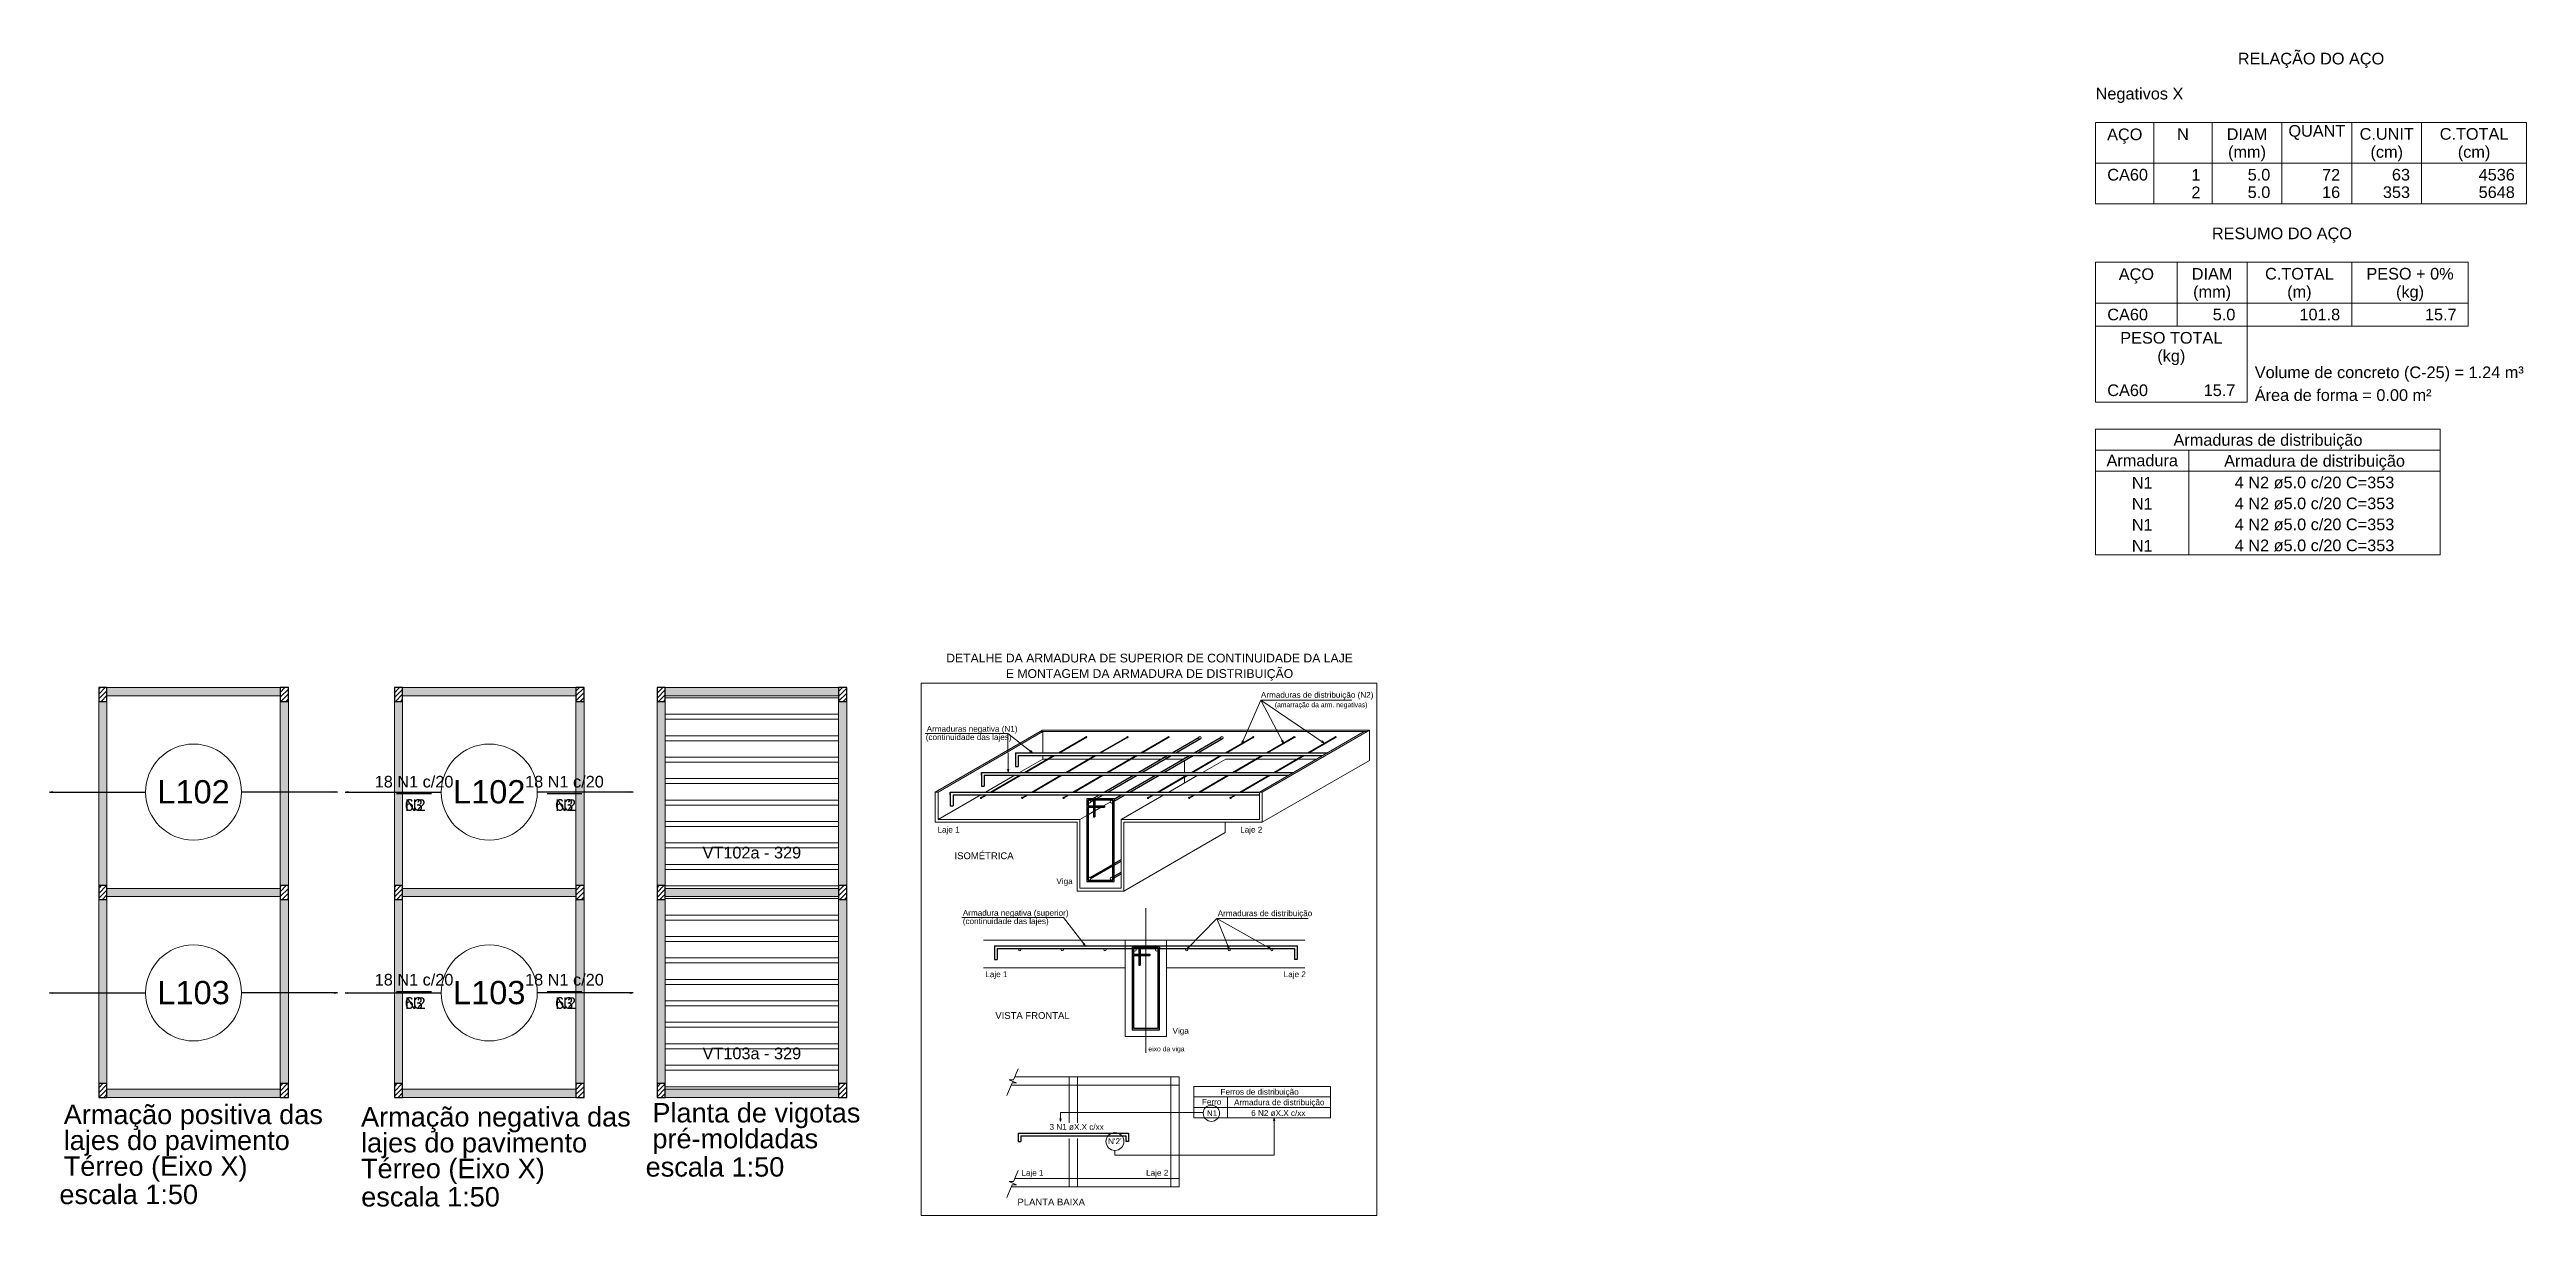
# Model space of a CAD drawing. Extents: x 5006 to 5323, y 875 to 3681.
# Drawn here: x 5195.2 to 5285.3, y 2401.1 to 2443.5 of the extents above; entities that cross this region are included whole.
import ezdxf

# ---------------------------------------------------------------- set-up
doc = ezdxf.new("R2010")
doc.units = 0
doc.header["$LTSCALE"] = 2
for name, color, linetype, lineweight in [('Cotas', 9, 'Continuous', 5), ('Descrição da armadura', 7, 'Continuous', 5), ('DT-Armadura', 2, 'Continuous', 30), ('DT-ARMADURA NEG', 1, 'Continuous', 20), ('DT-Armadura negativa', 4, 'Continuous', 30), ('DT-Forma', 5, 'Continuous', 5), ('DT-Relação do aço', 9, 'Continuous', 5), ('DT-Textos', 7, 'Continuous', 5), ('DT-Título', 3, 'Continuous', 20), ('EIXOS', 1, 'Continuous', 20), ('FO-Hachura pilar que passa', 19, 'Continuous', 5), ('FO-Hachura viga', 43, 'Continuous', 5), ('FO-Hachuras das lajes', 1, 'Continuous', 20), ('FO-Pilares', 4, 'Continuous', 30), ('FO-Textos das lajes', 3, 'Continuous', 20), ('FO-Vigas', 1, 'Continuous', 20), ('Textos armaduras', 7, 'Continuous', 5)]:
    doc.layers.add(name, color=color, linetype=linetype, lineweight=lineweight)
doc.styles.add('ARIAL', font='arial.ttf')
doc.styles.get("Standard").update_dxf_attribs({"font": 'arial.ttf'})
doc.dimstyles.get("Standard").update_dxf_attribs({"dimtxt": 0.18, "dimasz": 0.18, "dimexe": 0.18, "dimexo": 0.0625, "dimgap": 0.09, "dimtad": 0, "dimtih": 1, "dimtoh": 1, "dimdec": 4, "dimzin": 0, "dimdsep": 46, "dimtxsty": 'Standard', "dimcen": 0.09, "dimadec": 0, "dimazin": 0, "dimtfac": 1, "dimtdec": 4, "dimtofl": 0, "dimtmove": 0, "dimatfit": 3, "dimfxl": 1, "dimtolj": 1, "dimtzin": 0, "dimarcsym": 0})
pattern_1 = [(45, (5175.92187, 2360.29779), (-0.08838835, 0.08838835), [])]
pattern_2 = [(45, (5179.76216, 2360.29779), (-0.08838835, 0.08838835), [])]
pattern_3 = [(45, (5186.29304, 2378.16879), (-0.08838835, 0.08838835), [])]

msp = doc.modelspace()

# ---------------------------------------------------------------- texts
at = {"layer": 'Descrição da armadura', "linetype": 'Continuous', "char_height": 0.4236, "line_spacing_factor": 0.798, "style": 'ARIAL'}
for s, insert, width, attachment_point in [('18 N1 c/20', (5208.4434, 2416.6596), 5.738683, 8), ('18 N1 c/20', (5213.915, 2416.6596), 5.738683, 8), ('N2', (5208.866, 2415.8124), 1.516797, 9), ('N2', (5214.3377, 2415.8124), 1.516797, 9), ('18 N1 c/20', (5208.4438, 2409.4596), 5.738683, 8), ('18 N1 c/20', (5213.915, 2409.4596), 5.738683, 8), ('N2', (5208.8664, 2408.6124), 1.516797, 9), ('N2', (5214.3377, 2408.6124), 1.516797, 9)]:
    msp.add_mtext(s, dxfattribs=dict(at, insert=insert, width=width, attachment_point=attachment_point))
at = {"layer": 'DT-Relação do aço', "color": 251, "linetype": 'Continuous', "true_color": 0x636466, "char_height": 0.4236, "line_spacing_factor": 0.798, "style": 'ARIAL'}
for s, insert, width, attachment_point in [('RELAÇÃO DO AÇO', (5277.456, 2442.8252), 10.681309, 8), ('Negativos X', (5269.62, 2441.5542), 6.39743, 7), ('AÇO', (5270.679, 2440.0712), 2.571255, 8), ('N', (5272.7968, 2440.2112), 0.856892, 8), ('DIAM', (5275.1266, 2440.2112), 2.966387, 8), ('QUANT', (5277.6682, 2440.2112), 4.152941, 8), ('C.UNIT', (5280.2098, 2440.2112), 3.954796, 8), ('C.TOTAL', (5283.3868, 2440.2112), 5.010412, 8), ('(mm)', (5275.127, 2439.4362), 2.767082, 8), ('(cm)', (5280.21, 2439.4362), 2.37195, 8), ('(cm)', (5283.387, 2439.4362), 2.37195, 8), ('CA60', (5270.0434, 2438.7286), 2.968125, 7), ('2', (5273.4322, 2438.0932), 0.659905, 9), ('1', (5273.4322, 2438.7286), 0.659905, 9), ('5.0', (5275.9738, 2438.7286), 1.649473, 9), ('5.0', (5275.9738, 2438.0932), 1.649473, 9), ('72', (5278.5154, 2438.7286), 1.31981, 9), ('16', (5278.5154, 2438.0932), 1.31981, 9), ('353', (5281.057, 2438.0932), 1.979715, 9), ('63', (5281.057, 2438.7286), 1.31981, 9), ('4536', (5284.8694, 2438.7286), 2.639621, 9), ('5648', (5284.8694, 2438.0932), 2.639621, 9), ('RESUMO DO AÇO', (5276.397, 2436.4712), 10.218391, 8), ('AÇO', (5271.102, 2434.9882), 2.571255, 8), ('DIAM', (5273.8558, 2435.128), 2.966387, 8), ('(mm)', (5273.856, 2434.3532), 2.767082, 8), ('C.TOTAL', (5277.0328, 2435.128), 5.010412, 8), ('(m)', (5277.033, 2434.3532), 1.778673, 8), ('PESO + 0%', (5281.057, 2435.128), 6.364406, 8), ('(kg)', (5281.057, 2434.3532), 2.043446, 8), ('CA60', (5270.0434, 2433.6454), 2.968125, 7), ('5.0', (5274.703, 2433.6454), 1.649473, 9), ('101.8', (5278.5154, 2433.6454), 2.969283, 9), ('15.7', (5282.7514, 2433.6454), 2.309378, 9), ('PESO TOTAL', (5272.3732, 2432.7982), 7.450729, 8), ('(kg)', (5272.373, 2432.0232), 2.043446, 8), ('CA60', (5270.0434, 2430.892), 2.968125, 7), ('15.7', (5274.703, 2430.892), 2.309378, 9), ('Área de forma = 0.00 m²', (5275.4095, 2430.7157), 12.893353, 7), ('Volume de concreto (C-25) = 1.24 m³', (5275.4097, 2431.4229), 19.619866, 7), ('Armaduras de distribuição', (5275.889, 2428.961), 13.784958, 8), ('Armadura', (5271.3142, 2428.3385), 5.210136, 8), ('Armadura de distribuição', (5277.584, 2428.199), 13.191633, 8), ('N1', (5271.3142, 2427.5337), 1.516797, 8), ('4 N2 ø5.0 c/20 C=353', (5277.5835, 2427.5337), 11.641908, 8), ('N1', (5271.3142, 2426.7712), 1.516797, 8), ('4 N2 ø5.0 c/20 C=353', (5277.5835, 2426.7712), 11.641908, 8), ('N1', (5271.3142, 2426.0087), 1.516797, 8), ('4 N2 ø5.0 c/20 C=353', (5277.5835, 2426.0087), 11.641908, 8), ('N1', (5271.3142, 2425.2462), 1.516797, 8), ('4 N2 ø5.0 c/20 C=353', (5277.5835, 2425.2462), 11.641908, 8)]:
    msp.add_mtext(s, dxfattribs=dict(at, insert=insert, width=width, attachment_point=attachment_point))
at = {"layer": 'DT-Textos', "linetype": 'Continuous', "line_spacing_factor": 0.798, "style": 'ARIAL'}
for s, insert, char_height, width, attachment_point in [('DETALHE DA ARMADURA DE SUPERIOR DE CONTINUIDADE DA LAJE', (5235.2007, 2421.2083), 0.3177, 29.67118, 8), ('E MONTAGEM DA ARMADURA DE DISTRIBUIÇÃO ', (5235.2003, 2420.552), 0.3177, 21.213255, 8), ('Armaduras de distribuição (N2)', (5239.2513, 2419.861), 0.2118, 8.210947, 7), ('(amarração da arm. negativas)', (5239.7583, 2419.531), 0.1765, 6.084117, 7), ('(continuidade das lajes)', (5227.0583, 2418.328), 0.2118, 6.266707, 7), ('Armaduras negativa (N1)', (5227.0923, 2418.628), 0.2118, 6.628264, 7), ('Laje 1', (5227.4873, 2414.963), 0.2118, 1.616579, 7), ('Laje 2', (5238.4983, 2414.963), 0.2118, 1.616579, 7), ('ISOMÉTRICA', (5228.1067, 2414.0563), 0.2471, 4.615073, 7), ('Viga', (5231.8123, 2413.089), 0.2118, 1.187519, 7), ('Armadura negativa (superior)', (5228.4073, 2411.936), 0.2118, 7.716703, 7), ('(continuidade das lajes)', (5228.4073, 2411.636), 0.2118, 6.266707, 7), ('Armaduras de distribuição', (5237.6823, 2411.922), 0.2118, 6.892479, 7), ('Laje 1', (5229.2253, 2409.706), 0.2118, 1.616579, 7), ('Laje 2', (5240.0803, 2409.706), 0.2118, 1.616579, 7), ('VISTA FRONTAL', (5229.5907, 2408.2473), 0.2471, 5.810487, 7), ('Viga', (5236.0373, 2407.651), 0.2118, 1.187519, 7), ('eixo da viga', (5235.1583, 2407.02), 0.1765, 2.374894, 7), ('Ferro', (5237.4597, 2405.1283), 0.2118, 1.417549, 8), ('Ferros de distribuição', (5239.2043, 2405.43), 0.2118, 5.70496, 8), ('Armadura de distribuição', (5239.9203, 2405.048), 0.2118, 6.595817, 8), ('3 N1 øX.X c/xx', (5232.5487, 2404.2143), 0.2118, 3.956563, 8), ('N1', (5237.4747, 2404.7163), 0.2118, 0.75846, 8), ('6 N2 øX.X c/xx', (5239.8847, 2404.7163), 0.2118, 3.956563, 8), ("N'2'", (5233.9387, 2403.6983), 0.2118, 0.985012, 8), ('Laje 1', (5230.5383, 2402.487), 0.2118, 1.616579, 7), ('Laje 2', (5235.0763, 2402.487), 0.2118, 1.616579, 7), ('PLANTA BAIXA', (5230.3957, 2401.4713), 0.2471, 5.275972, 7)]:
    msp.add_mtext(s, dxfattribs=dict(at, insert=insert, char_height=char_height, width=width, attachment_point=attachment_point))
at = {"layer": 'DT-Textos', "char_height": 0.8472, "width": 5.279666, "attachment_point": 8, "line_spacing_factor": 0.798, "style": 'ARIAL'}
for s, insert in [('L102', (5200.4221, 2416.0742)), ('L102', (5211.1791, 2416.0742)), ('L103', (5200.4223, 2408.7742)), ('L103', (5211.1793, 2408.7742))]:
    msp.add_mtext(s, dxfattribs=dict(at, insert=insert))
at = {"layer": 'DT-Título', "char_height": 0.706, "attachment_point": 9, "line_spacing_factor": 0.798, "style": 'ARIAL'}
for s, insert, width in [('\\pxql;Armação positiva das lajes do pavimento Térreo (Eixo X)', (5205.4046, 2402.3341), 9.705679), ('\\pxql;Armação negativa das lajes do pavimento Térreo (Eixo X)', (5216.3833, 2402.2474), 9.869063), ('\\pxql;Planta de vigotas pré-moldadas ', (5226.7314, 2403.3342), 9.616186), ('\\pxql;escala 1:50', (5226.7316, 2402.5082), 9.862798), ('\\pxql;escala 1:50', (5205.4043, 2401.5081), 9.862798), ('\\pxql;escala 1:50', (5216.3837, 2401.4214), 9.862798)]:
    msp.add_mtext(s, dxfattribs=dict(at, insert=insert, width=width))
at = {"layer": 'FO-Textos das lajes', "linetype": 'Continuous', "char_height": 0.4236, "width": 7.19059, "attachment_point": 8, "line_spacing_factor": 0.798, "style": 'ARIAL'}
for s, insert in [('VT102a - 329', (5220.7332, 2414.0796)), ('VT103a - 329', (5220.7334, 2406.7796))]:
    msp.add_mtext(s, dxfattribs=dict(at, insert=insert))
at = {"layer": 'Textos armaduras', "linetype": 'Continuous', "char_height": 0.4236, "width": 1.31981, "attachment_point": 7, "line_spacing_factor": 0.798, "style": 'ARIAL'}
for insert in [(5208.1054, 2415.8124), (5213.577, 2415.8124), (5208.1058, 2408.6124), (5213.577, 2408.6124)]:
    msp.add_mtext('63', dxfattribs=dict(at, insert=insert))

# ---------------------------------------------------------------- hatches: boundary and pattern name
at = {"layer": 'FO-Hachura pilar que passa', "linetype": 'Continuous'}
h = msp.add_hatch(dxfattribs=at)
h.set_pattern_fill('ANSI31', color=256, style=0)
h.set_pattern_definition(pattern_1)
h.paths.add_polyline_path([(5197.2715, 2420.2978), (5197.1215, 2420.2978), (5196.9715, 2420.2978), (5196.9715, 2420.0478), (5196.9715, 2419.7978), (5197.1215, 2419.7978), (5197.2715, 2419.7978), (5197.2715, 2420.0478)])
h = msp.add_hatch(dxfattribs=at)
h.set_pattern_fill('ANSI31', color=256, style=0)
h.set_pattern_definition(pattern_1)
h.paths.add_polyline_path([(5203.8725, 2420.2978), (5203.7225, 2420.2978), (5203.5725, 2420.2978), (5203.5725, 2420.0478), (5203.5725, 2419.7978), (5203.7225, 2419.7978), (5203.8725, 2419.7978), (5203.8725, 2420.0478)])
h = msp.add_hatch(dxfattribs=at)
h.set_pattern_fill('ANSI31', color=256, style=0)
h.set_pattern_definition(pattern_3)
h.paths.add_polyline_path([(5208.0285, 2420.2978), (5207.8785, 2420.2978), (5207.7285, 2420.2978), (5207.7285, 2420.0478), (5207.7285, 2419.7978), (5207.8785, 2419.7978), (5208.0285, 2419.7978), (5208.0285, 2420.0478)])
h = msp.add_hatch(dxfattribs=at)
h.set_pattern_fill('ANSI31', color=256, style=0)
h.set_pattern_definition(pattern_3)
h.paths.add_polyline_path([(5214.6295, 2420.2978), (5214.4795, 2420.2978), (5214.3295, 2420.2978), (5214.3295, 2420.0478), (5214.3295, 2419.7978), (5214.4795, 2419.7978), (5214.6295, 2419.7978), (5214.6295, 2420.0478)])
h = msp.add_hatch(dxfattribs=at)
h.set_pattern_fill('ANSI31', color=256, style=0)
h.set_pattern_definition(pattern_2)
h.paths.add_polyline_path([(5217.5824, 2420.2978), (5217.4324, 2420.2978), (5217.2824, 2420.2978), (5217.2824, 2420.0478), (5217.2824, 2419.7978), (5217.4324, 2419.7978), (5217.5824, 2419.7978), (5217.5824, 2420.0478)])
h = msp.add_hatch(dxfattribs=at)
h.set_pattern_fill('ANSI31', color=256, style=0)
h.set_pattern_definition(pattern_2)
h.paths.add_polyline_path([(5224.1834, 2420.2978), (5224.0334, 2420.2978), (5223.8834, 2420.2978), (5223.8834, 2420.0478), (5223.8834, 2419.7978), (5224.0334, 2419.7978), (5224.1834, 2419.7978), (5224.1834, 2420.0478)])
h = msp.add_hatch(dxfattribs=at)
h.set_pattern_fill('ANSI31', color=256, style=0)
h.set_pattern_definition(pattern_1)
h.paths.add_polyline_path([(5197.2715, 2413.0978), (5197.1215, 2413.0978), (5196.9715, 2413.0978), (5196.9715, 2412.8478), (5196.9715, 2412.5978), (5197.1215, 2412.5978), (5197.2715, 2412.5978), (5197.2715, 2412.8478)])
h = msp.add_hatch(dxfattribs=at)
h.set_pattern_fill('ANSI31', color=256, style=0)
h.set_pattern_definition(pattern_1)
h.paths.add_polyline_path([(5203.5725, 2412.5978), (5203.7225, 2412.5978), (5203.8725, 2412.5978), (5203.8725, 2412.8478), (5203.8725, 2413.0978), (5203.7225, 2413.0978), (5203.5725, 2413.0978), (5203.5725, 2412.8478)])
h = msp.add_hatch(dxfattribs=at)
h.set_pattern_fill('ANSI31', color=256, style=0)
h.set_pattern_definition(pattern_3)
h.paths.add_polyline_path([(5208.0285, 2413.0978), (5207.8785, 2413.0978), (5207.7285, 2413.0978), (5207.7285, 2412.8478), (5207.7285, 2412.5978), (5207.8785, 2412.5978), (5208.0285, 2412.5978), (5208.0285, 2412.8478)])
h = msp.add_hatch(dxfattribs=at)
h.set_pattern_fill('ANSI31', color=256, style=0)
h.set_pattern_definition(pattern_3)
h.paths.add_polyline_path([(5214.3295, 2412.5978), (5214.4795, 2412.5978), (5214.6295, 2412.5978), (5214.6295, 2412.8478), (5214.6295, 2413.0978), (5214.4795, 2413.0978), (5214.3295, 2413.0978), (5214.3295, 2412.8478)])
h = msp.add_hatch(dxfattribs=at)
h.set_pattern_fill('ANSI31', color=256, style=0)
h.set_pattern_definition(pattern_2)
h.paths.add_polyline_path([(5217.5824, 2413.0978), (5217.4324, 2413.0978), (5217.2824, 2413.0978), (5217.2824, 2412.8478), (5217.2824, 2412.5978), (5217.4324, 2412.5978), (5217.5824, 2412.5978), (5217.5824, 2412.8478)])
h = msp.add_hatch(dxfattribs=at)
h.set_pattern_fill('ANSI31', color=256, style=0)
h.set_pattern_definition(pattern_2)
h.paths.add_polyline_path([(5223.8834, 2412.5978), (5224.0334, 2412.5978), (5224.1834, 2412.5978), (5224.1834, 2412.8478), (5224.1834, 2413.0978), (5224.0334, 2413.0978), (5223.8834, 2413.0978), (5223.8834, 2412.8478)])
h = msp.add_hatch(dxfattribs=at)
h.set_pattern_fill('ANSI31', color=256, style=0)
h.set_pattern_definition(pattern_1)
h.paths.add_polyline_path([(5197.2715, 2405.8978), (5197.1215, 2405.8978), (5196.9715, 2405.8978), (5196.9715, 2405.6478), (5196.9715, 2405.3978), (5197.1215, 2405.3978), (5197.2715, 2405.3978), (5197.2715, 2405.6478)])
h = msp.add_hatch(dxfattribs=at)
h.set_pattern_fill('ANSI31', color=256, style=0)
h.set_pattern_definition(pattern_1)
h.paths.add_polyline_path([(5203.8725, 2405.8978), (5203.7225, 2405.8978), (5203.5725, 2405.8978), (5203.5725, 2405.6478), (5203.5725, 2405.3978), (5203.7225, 2405.3978), (5203.8725, 2405.3978), (5203.8725, 2405.6478)])
h = msp.add_hatch(dxfattribs=at)
h.set_pattern_fill('ANSI31', color=256, style=0)
h.set_pattern_definition(pattern_3)
h.paths.add_polyline_path([(5208.0285, 2405.8978), (5207.8785, 2405.8978), (5207.7285, 2405.8978), (5207.7285, 2405.6478), (5207.7285, 2405.3978), (5207.8785, 2405.3978), (5208.0285, 2405.3978), (5208.0285, 2405.6478)])
h = msp.add_hatch(dxfattribs=at)
h.set_pattern_fill('ANSI31', color=256, style=0)
h.set_pattern_definition(pattern_3)
h.paths.add_polyline_path([(5214.6295, 2405.8978), (5214.4795, 2405.8978), (5214.3295, 2405.8978), (5214.3295, 2405.6478), (5214.3295, 2405.3978), (5214.4795, 2405.3978), (5214.6295, 2405.3978), (5214.6295, 2405.6478)])
h = msp.add_hatch(dxfattribs=at)
h.set_pattern_fill('ANSI31', color=256, style=0)
h.set_pattern_definition(pattern_2)
h.paths.add_polyline_path([(5217.5824, 2405.8978), (5217.4324, 2405.8978), (5217.2824, 2405.8978), (5217.2824, 2405.6478), (5217.2824, 2405.3978), (5217.4324, 2405.3978), (5217.5824, 2405.3978), (5217.5824, 2405.6478)])
h = msp.add_hatch(dxfattribs=at)
h.set_pattern_fill('ANSI31', color=256, style=0)
h.set_pattern_definition(pattern_2)
h.paths.add_polyline_path([(5224.1834, 2405.8978), (5224.0334, 2405.8978), (5223.8834, 2405.8978), (5223.8834, 2405.6478), (5223.8834, 2405.3978), (5224.0334, 2405.3978), (5224.1834, 2405.3978), (5224.1834, 2405.6478)])
at = {"layer": 'FO-Hachura viga', "linetype": 'Continuous'}
for points in [[(5197.2719, 2419.7978), (5197.2719, 2419.7978), (5196.9719, 2419.7978), (5196.9719, 2413.0978), (5197.2719, 2413.0978), (5197.2719, 2419.7978)], [(5203.5723, 2420.2978), (5203.5723, 2420.2978), (5197.2715, 2420.2978), (5197.2715, 2419.9978), (5203.5723, 2419.9978), (5203.5723, 2420.2978)], [(5203.8723, 2419.7978), (5203.8723, 2419.7978), (5203.5723, 2419.7978), (5203.5723, 2413.0978), (5203.8723, 2413.0978), (5203.8723, 2419.7978)], [(5208.0289, 2419.7978), (5208.0289, 2419.7978), (5207.7289, 2419.7978), (5207.7289, 2413.0978), (5208.0289, 2413.0978), (5208.0289, 2419.7978)], [(5214.3293, 2420.2978), (5214.3293, 2420.2978), (5208.0285, 2420.2978), (5208.0285, 2419.9978), (5214.3293, 2419.9978), (5214.3293, 2420.2978)], [(5214.6293, 2419.7978), (5214.6293, 2419.7978), (5214.3293, 2419.7978), (5214.3293, 2413.0978), (5214.6293, 2413.0978), (5214.6293, 2419.7978)], [(5217.5828, 2419.7978), (5217.5828, 2419.7978), (5217.2828, 2419.7978), (5217.2828, 2413.0978), (5217.5828, 2413.0978), (5217.5828, 2419.7978)], [(5223.8832, 2420.2978), (5223.8832, 2420.2978), (5217.5824, 2420.2978), (5217.5824, 2419.9978), (5223.8832, 2419.9978), (5223.8832, 2420.2978)], [(5224.1832, 2419.7978), (5224.1832, 2419.7978), (5223.8832, 2419.7978), (5223.8832, 2413.0978), (5224.1832, 2413.0978), (5224.1832, 2419.7978)], [(5197.2723, 2412.5978), (5197.2723, 2412.5978), (5196.9723, 2412.5978), (5196.9723, 2405.8978), (5197.2723, 2405.8978), (5197.2723, 2412.5978)], [(5203.5723, 2412.9978), (5203.5723, 2412.9978), (5197.2715, 2412.9978), (5197.2715, 2412.6978), (5203.5723, 2412.6978), (5203.5723, 2412.9978)], [(5203.8723, 2412.5978), (5203.8723, 2412.5978), (5203.5723, 2412.5978), (5203.5723, 2405.8978), (5203.8723, 2405.8978), (5203.8723, 2412.5978)], [(5208.0293, 2412.5978), (5208.0293, 2412.5978), (5207.7293, 2412.5978), (5207.7293, 2405.8978), (5208.0293, 2405.8978), (5208.0293, 2412.5978)], [(5214.3293, 2412.9978), (5214.3293, 2412.9978), (5208.0285, 2412.9978), (5208.0285, 2412.6978), (5214.3293, 2412.6978), (5214.3293, 2412.9978)], [(5214.6293, 2412.5978), (5214.6293, 2412.5978), (5214.3293, 2412.5978), (5214.3293, 2405.8978), (5214.6293, 2405.8978), (5214.6293, 2412.5978)], [(5217.5832, 2412.5978), (5217.5832, 2412.5978), (5217.2832, 2412.5978), (5217.2832, 2405.8978), (5217.5832, 2405.8978), (5217.5832, 2412.5978)], [(5223.8832, 2412.9978), (5223.8832, 2412.9978), (5217.5824, 2412.9978), (5217.5824, 2412.6978), (5223.8832, 2412.6978), (5223.8832, 2412.9978)], [(5224.1832, 2412.5978), (5224.1832, 2412.5978), (5223.8832, 2412.5978), (5223.8832, 2405.8978), (5224.1832, 2405.8978), (5224.1832, 2412.5978)], [(5203.5723, 2405.6978), (5203.5723, 2405.6978), (5197.2715, 2405.6978), (5197.2715, 2405.3978), (5203.5723, 2405.3978), (5203.5723, 2405.6978)], [(5214.3293, 2405.6978), (5214.3293, 2405.6978), (5208.0285, 2405.6978), (5208.0285, 2405.3978), (5214.3293, 2405.3978), (5214.3293, 2405.6978)], [(5223.8832, 2405.6978), (5223.8832, 2405.6978), (5217.5824, 2405.6978), (5217.5824, 2405.3978), (5223.8832, 2405.3978), (5223.8832, 2405.6978)]]:
    msp.add_hatch(color=256, dxfattribs=at).paths.add_polyline_path(points)

# ---------------------------------------------------------------- linework, layer by layer
msp.add_circle((5230.8581, 2414.1015), 78.188)
at = {"layer": 'Cotas'}
for p, q in [((5238.5597, 2418.2683), (5239.2467, 2419.8383)), ((5240.0717, 2418.2833), (5239.2467, 2419.8383)), ((5239.2467, 2419.8383), (5242.5627, 2419.8383)), ((5241.5487, 2418.2823), (5239.2467, 2419.8383)), ((5230.0477, 2418.6293), (5227.0427, 2418.6293)), ((5230.0557, 2417.2183), (5230.0477, 2418.6293)), ((5230.9417, 2417.9293), (5230.0477, 2418.6293)), ((5232.0667, 2411.9353), (5228.3777, 2411.9353)), ((5232.8617, 2410.9153), (5232.0667, 2411.9353)), ((5236.5627, 2410.7853), (5237.6497, 2411.9063)), ((5238.0987, 2410.8013), (5237.6497, 2411.9063)), ((5237.6497, 2411.9063), (5240.9657, 2411.9063)), ((5239.6137, 2410.7993), (5237.6497, 2411.9063)), ((5230.0927, 2406.0363), (5230.2267, 2405.9793)), ((5230.0927, 2406.0363), (5230.2507, 2406.0363)), ((5230.2267, 2405.9793), (5230.3607, 2405.9233)), ((5230.4207, 2406.4393), (5230.2507, 2406.0363)), ((5230.2037, 2405.9233), (5230.0097, 2405.4643)), ((5230.3607, 2405.9233), (5230.2037, 2405.9233)), ((5237.1557, 2404.8513), (5231.9607, 2404.8513)), ((5231.9607, 2404.5253), (5231.9607, 2404.8513)), ((5239.7377, 2404.6493), (5239.7377, 2403.2933)), ((5233.9417, 2403.4693), (5233.9417, 2403.2933)), ((5233.9417, 2403.2933), (5239.7377, 2403.2933)), ((5230.4207, 2402.7393), (5230.2507, 2402.3363)), ((5230.2037, 2402.2233), (5230.0097, 2401.7643)), ((5230.0927, 2402.3363), (5230.2267, 2402.2793)), ((5230.0927, 2402.3363), (5230.2507, 2402.3363)), ((5230.3607, 2402.2233), (5230.2037, 2402.2233)), ((5230.2267, 2402.2793), (5230.3607, 2402.2233))]:
    msp.add_line(p, q, dxfattribs=at)
for points in [[(5226.8867, 2420.4613), (5243.4677, 2420.4613), (5243.4677, 2401.1063), (5226.8867, 2401.1063), (5226.8867, 2420.4613)], [(5230.9417, 2417.9293), (5230.8817, 2418.0093), (5230.8497, 2417.9683), (5230.9417, 2417.9293)], [(5238.5597, 2418.2683), (5238.6217, 2418.3463), (5238.5747, 2418.3673), (5238.5597, 2418.2683)], [(5240.0717, 2418.2833), (5240.0497, 2418.3813), (5240.0037, 2418.3563), (5240.0717, 2418.2833)], [(5241.5487, 2418.2823), (5241.4827, 2418.3573), (5241.4537, 2418.3143), (5241.5487, 2418.2823)], [(5230.0557, 2417.2183), (5230.0817, 2417.3153), (5230.0297, 2417.3143), (5230.0557, 2417.2183)], [(5232.8617, 2410.9153), (5232.8227, 2411.0073), (5232.7817, 2410.9753), (5232.8617, 2410.9153)], [(5236.5627, 2410.7853), (5236.6477, 2410.8373), (5236.6107, 2410.8733), (5236.5627, 2410.7853)], [(5238.0987, 2410.8013), (5238.0857, 2410.9003), (5238.0377, 2410.8813), (5238.0987, 2410.8013)], [(5239.6137, 2410.7993), (5239.5417, 2410.8693), (5239.5167, 2410.8243), (5239.6137, 2410.7993)], [(5231.9607, 2404.5253), (5231.9867, 2404.6223), (5231.9347, 2404.6223), (5231.9607, 2404.5253)], [(5239.7377, 2404.6493), (5239.7117, 2404.5533), (5239.7637, 2404.5533), (5239.7377, 2404.6493)]]:
    msp.add_lwpolyline(points, dxfattribs=at)
for centre, radius in [((5237.4507, 2404.8233), 0.2965), ((5233.9417, 2403.7953), 0.3258)]:
    msp.add_circle(centre, radius, dxfattribs=at)
at = {"layer": 'DT-Armadura'}
for p, q in [((5230.3207, 2417.9263), (5241.6707, 2417.9263)), ((5230.3207, 2417.9263), (5230.3207, 2417.4263)), ((5230.4207, 2417.8263), (5241.4977, 2417.8263)), ((5230.4207, 2417.8263), (5230.4207, 2417.4263)), ((5234.7897, 2417.2143), (5235.8507, 2417.8263)), ((5234.9217, 2417.2143), (5235.9827, 2417.8263)), ((5235.5897, 2417.2143), (5236.6507, 2417.8263)), ((5235.6777, 2417.7263), (5235.8507, 2417.8263)), ((5235.7217, 2417.2143), (5236.7827, 2417.8263)), ((5235.8097, 2417.7263), (5235.9827, 2417.8263)), ((5236.0237, 2417.9263), (5237.0087, 2418.4953)), ((5236.1557, 2417.9263), (5237.0567, 2418.4463)), ((5236.4777, 2417.7263), (5236.6507, 2417.8263)), ((5236.6097, 2417.7263), (5236.7827, 2417.8263)), ((5236.8237, 2417.9263), (5237.8087, 2418.4953)), ((5236.9557, 2417.9263), (5237.8567, 2418.4463)), ((5229.0867, 2417.1143), (5229.0867, 2417.2143)), ((5229.0867, 2417.2143), (5240.4367, 2417.2143)), ((5229.0867, 2417.2143), (5229.0867, 2417.1143)), ((5229.0867, 2417.2143), (5229.0867, 2416.7143)), ((5229.1867, 2417.1143), (5240.2637, 2417.1143)), ((5229.1867, 2417.1143), (5229.1867, 2416.7143)), ((5230.3207, 2417.4263), (5230.4207, 2417.4263)), ((5233.5557, 2416.5013), (5234.6167, 2417.1143)), ((5233.6877, 2416.5013), (5234.7487, 2417.1143)), ((5234.3557, 2416.5013), (5235.4167, 2417.1143)), ((5234.4877, 2416.5013), (5235.5487, 2417.1143)), ((5227.9527, 2416.4013), (5227.9527, 2416.5013)), ((5227.9527, 2416.5013), (5239.2027, 2416.5013)), ((5227.9527, 2416.5013), (5227.9527, 2416.4013)), ((5227.9527, 2416.5013), (5227.9527, 2416.0013)), ((5227.9527, 2416.0013), (5228.0527, 2416.0013)), ((5228.0527, 2416.4013), (5239.2027, 2416.4013)), ((5228.0527, 2416.4013), (5228.0527, 2416.0013)), ((5229.0867, 2416.7143), (5229.1867, 2416.7143)), ((5233.9157, 2416.2513), (5232.9157, 2416.2513)), ((5232.9157, 2416.2513), (5232.9157, 2416.2013)), ((5232.9157, 2416.2013), (5232.9157, 2413.2513)), ((5232.9157, 2415.9513), (5233.5657, 2415.9513)), ((5233.8657, 2416.2013), (5232.9657, 2416.2013)), ((5232.9657, 2416.2013), (5232.9657, 2416.0013)), ((5232.9657, 2416.0013), (5233.5657, 2416.0013)), ((5232.9657, 2415.9513), (5232.9657, 2413.3013)), ((5233.0647, 2416.1423), (5233.1687, 2416.2013)), ((5233.1227, 2416.2513), (5233.3827, 2416.4013)), ((5233.1657, 2416.2013), (5233.1657, 2416.0013)), ((5233.1657, 2415.9513), (5233.1657, 2415.6013)), ((5233.2157, 2416.2013), (5233.2157, 2416.0013)), ((5233.2157, 2415.9513), (5233.2157, 2415.6013)), ((5233.2547, 2416.2513), (5233.5147, 2416.4013)), ((5233.5657, 2416.0013), (5233.5657, 2415.9513)), ((5233.8657, 2413.3013), (5233.8657, 2416.2013)), ((5233.9157, 2416.2473), (5234.1827, 2416.4013)), ((5233.9157, 2416.1713), (5234.3147, 2416.4013)), ((5233.9157, 2416.2513), (5233.9157, 2416.2013)), ((5233.9157, 2413.2513), (5233.9157, 2416.2013)), ((5233.1657, 2415.6013), (5233.2157, 2415.6013)), ((5232.9157, 2413.2513), (5233.9157, 2413.2513)), ((5232.9657, 2413.3013), (5233.8657, 2413.3013)), ((5233.0407, 2413.3953), (5233.8657, 2413.8713)), ((5233.0657, 2413.3513), (5233.8657, 2413.8133)), ((5233.8407, 2413.3953), (5233.8657, 2413.4093)), ((5233.9157, 2413.9003), (5234.1657, 2414.0443)), ((5233.9157, 2413.8423), (5234.1657, 2413.9863)), ((5233.9157, 2413.4383), (5234.1657, 2413.5823)), ((5233.9157, 2413.3803), (5234.1657, 2413.5253)), ((5229.5547, 2410.9103), (5240.5737, 2410.9103)), ((5229.5547, 2410.9103), (5229.5547, 2410.8103)), ((5229.5547, 2410.9103), (5229.5547, 2410.4103)), ((5229.6547, 2410.8103), (5240.4737, 2410.8103)), ((5229.6547, 2410.8103), (5229.6547, 2410.4103)), ((5234.5647, 2410.8103), (5234.5647, 2407.8603)), ((5234.5647, 2410.5603), (5235.2147, 2410.5603)), ((5235.5147, 2410.8103), (5234.6147, 2410.8103)), ((5234.6147, 2410.8103), (5234.6147, 2410.6103)), ((5234.6147, 2410.6103), (5235.2147, 2410.6103)), ((5234.6147, 2410.5603), (5234.6147, 2407.9103)), ((5234.8147, 2410.8103), (5234.8147, 2410.6103)), ((5234.8147, 2410.5603), (5234.8147, 2410.2103)), ((5234.8647, 2410.8103), (5234.8647, 2410.6103)), ((5234.8647, 2410.5603), (5234.8647, 2410.2103)), ((5235.2147, 2410.6103), (5235.2147, 2410.5603)), ((5235.5147, 2407.9103), (5235.5147, 2410.8103)), ((5235.5647, 2407.8603), (5235.5647, 2410.8103)), ((5240.4737, 2410.8103), (5240.4737, 2410.4103)), ((5240.5737, 2410.9103), (5240.5737, 2410.4103)), ((5229.5547, 2410.4103), (5229.6547, 2410.4103)), ((5234.8147, 2410.2103), (5234.8647, 2410.2103)), ((5240.5737, 2410.4103), (5240.4737, 2410.4103)), ((5234.5647, 2407.8603), (5235.5647, 2407.8603)), ((5234.6147, 2407.9103), (5235.5147, 2407.9103)), ((5230.4177, 2404.0953), (5234.4367, 2404.0953)), ((5230.4177, 2404.0953), (5230.4177, 2403.9953)), ((5230.4177, 2404.0953), (5230.4177, 2403.7953)), ((5230.4177, 2403.7953), (5230.5177, 2403.7953)), ((5230.5177, 2403.9953), (5234.3367, 2403.9953)), ((5230.5177, 2403.9953), (5230.5177, 2403.7953)), ((5234.3367, 2403.9953), (5234.3367, 2403.7953)), ((5234.4367, 2403.7953), (5234.3367, 2403.7953)), ((5234.4367, 2404.0953), (5234.4367, 2403.7953))]:
    msp.add_line(p, q, dxfattribs=at)
at = {"layer": 'DT-Armadura', "linetype": 'Continuous'}
for p, q in [((5235.5647, 2410.8603), (5234.5647, 2410.8603)), ((5234.5647, 2410.8603), (5234.5647, 2410.8103)), ((5235.5647, 2410.8603), (5235.5647, 2410.8103))]:
    msp.add_line(p, q, dxfattribs=at)
at = {"layer": 'DT-ARMADURA NEG'}
for p, q in [((5230.6497, 2417.2143), (5231.7107, 2417.8263)), ((5230.6997, 2417.2143), (5231.7607, 2417.8263)), ((5231.8837, 2417.9263), (5232.8687, 2418.4953)), ((5231.9337, 2417.9263), (5232.9187, 2418.4953)), ((5232.1497, 2417.2143), (5233.2107, 2417.8263)), ((5232.1997, 2417.2143), (5233.2607, 2417.8263)), ((5233.3837, 2417.9263), (5234.3687, 2418.4953)), ((5233.4337, 2417.9263), (5234.4187, 2418.4953)), ((5233.6497, 2417.2143), (5234.7107, 2417.8263)), ((5233.6997, 2417.2143), (5234.7607, 2417.8263)), ((5234.8837, 2417.9263), (5235.8687, 2418.4953)), ((5234.9337, 2417.9263), (5235.9187, 2418.4953)), ((5236.7237, 2417.2143), (5237.7847, 2417.8263)), ((5236.7737, 2417.2143), (5237.8347, 2417.8263)), ((5237.9577, 2417.9263), (5238.9427, 2418.4953)), ((5238.0077, 2417.9263), (5238.9927, 2418.4953)), ((5238.2237, 2417.2143), (5239.2847, 2417.8263)), ((5238.2737, 2417.2143), (5239.3347, 2417.8263)), ((5239.4577, 2417.9263), (5240.4427, 2418.4953)), ((5239.5077, 2417.9263), (5240.4927, 2418.4953)), ((5239.7237, 2417.2143), (5240.7847, 2417.8263)), ((5239.7737, 2417.2143), (5240.8347, 2417.8263)), ((5240.9577, 2417.9263), (5241.9427, 2418.4953)), ((5241.0077, 2417.9263), (5241.9927, 2418.4953)), ((5229.4157, 2416.5013), (5230.4767, 2417.1143)), ((5229.4657, 2416.5013), (5230.5267, 2417.1143)), ((5230.9157, 2416.5013), (5231.9767, 2417.1143)), ((5230.9657, 2416.5013), (5232.0267, 2417.1143)), ((5232.4157, 2416.5013), (5233.4767, 2417.1143)), ((5232.4657, 2416.5013), (5233.5267, 2417.1143)), ((5235.4897, 2416.5013), (5236.5507, 2417.1143)), ((5235.5397, 2416.5013), (5236.6007, 2417.1143)), ((5236.9897, 2416.5013), (5238.0507, 2417.1143)), ((5237.0397, 2416.5013), (5238.1007, 2417.1143)), ((5238.4897, 2416.5013), (5239.5507, 2417.1143)), ((5238.5397, 2416.5013), (5239.6007, 2417.1143)), ((5229.0707, 2416.3023), (5229.2427, 2416.4013)), ((5229.0977, 2416.2893), (5229.2927, 2416.4013)), ((5230.5707, 2416.3023), (5230.7427, 2416.4013)), ((5230.5977, 2416.2893), (5230.7927, 2416.4013)), ((5232.0707, 2416.3023), (5232.2427, 2416.4013)), ((5232.0977, 2416.2893), (5232.2927, 2416.4013)), ((5235.1447, 2416.3023), (5235.3167, 2416.4013)), ((5235.1717, 2416.2893), (5235.3667, 2416.4013)), ((5236.6447, 2416.3023), (5236.8167, 2416.4013)), ((5236.6717, 2416.2893), (5236.8667, 2416.4013)), ((5238.1447, 2416.3023), (5238.3167, 2416.4013)), ((5238.1717, 2416.2893), (5238.3667, 2416.4013))]:
    msp.add_line(p, q, dxfattribs=at)
for centre, radius in [((5232.8937, 2418.4953), 0.025), ((5234.3937, 2418.4953), 0.025), ((5235.8937, 2418.4953), 0.025), ((5237.0317, 2418.4703), 0.05), ((5237.8317, 2418.4703), 0.05), ((5238.9677, 2418.4953), 0.025), ((5240.4677, 2418.4953), 0.025), ((5241.9677, 2418.4953), 0.025), ((5229.0727, 2416.2893), 0.025), ((5230.5727, 2416.2893), 0.025), ((5232.0727, 2416.2893), 0.025), ((5233.0157, 2416.1513), 0.05), ((5233.8157, 2416.1513), 0.05), ((5235.1467, 2416.2893), 0.025), ((5236.6467, 2416.2893), 0.025), ((5238.1467, 2416.2893), 0.025), ((5233.0157, 2413.3513), 0.05), ((5233.8157, 2413.3513), 0.05), ((5230.4787, 2410.7713), 0.0391), ((5232.0287, 2410.7713), 0.0391), ((5233.5797, 2410.7713), 0.0391), ((5234.6647, 2410.7603), 0.05), ((5235.4647, 2410.7603), 0.05), ((5236.5497, 2410.7713), 0.0391), ((5238.1007, 2410.7713), 0.0391), ((5239.6507, 2410.7713), 0.0391)]:
    msp.add_circle(centre, radius, dxfattribs=at)
at = {"layer": 'DT-Armadura negativa'}
for p, q in [((5207.8089, 2416.4478), (5209.0778, 2416.4478)), ((5213.2805, 2416.4478), (5214.5495, 2416.4478)), ((5207.8093, 2409.2478), (5209.0782, 2409.2478)), ((5213.2805, 2409.2478), (5214.5495, 2409.2478))]:
    msp.add_line(p, q, dxfattribs=at)
at = {"layer": 'DT-Forma'}
for p, q in [((5227.4067, 2416.5013), (5231.3037, 2418.7513)), ((5227.5067, 2416.5013), (5231.3167, 2418.7013)), ((5231.2167, 2418.7013), (5243.1137, 2418.7013)), ((5231.4037, 2418.7513), (5231.3037, 2418.7513)), ((5231.3167, 2417.9263), (5231.3167, 2418.7013)), ((5231.4037, 2418.7513), (5243.1997, 2418.7513)), ((5239.2027, 2416.5013), (5243.0137, 2418.7013)), ((5239.3027, 2416.5013), (5243.1997, 2418.7513)), ((5243.0997, 2418.7513), (5243.1997, 2418.7513)), ((5243.1997, 2417.6513), (5243.1997, 2418.7513)), ((5230.4727, 2417.2143), (5231.3167, 2417.7013)), ((5231.3167, 2417.7013), (5231.3167, 2417.8263)), ((5231.3167, 2417.7013), (5231.4937, 2417.7013)), ((5231.5437, 2417.7013), (5232.9937, 2417.7013)), ((5233.0437, 2417.7013), (5234.4937, 2417.7013)), ((5234.5437, 2417.7013), (5235.6347, 2417.7013)), ((5235.7667, 2417.7013), (5236.4347, 2417.7013)), ((5237.1317, 2417.2143), (5237.9757, 2417.7013)), ((5237.9757, 2417.7013), (5239.0677, 2417.7013)), ((5239.1177, 2417.7013), (5240.5677, 2417.7013)), ((5240.6177, 2417.7013), (5241.2817, 2417.7013)), ((5229.2387, 2416.5013), (5230.2997, 2417.1143)), ((5235.8977, 2416.5013), (5236.9587, 2417.1143)), ((5236.4757, 2417.2143), (5236.4757, 2417.6493)), ((5236.4757, 2417.0713), (5236.4757, 2417.1143)), ((5236.4757, 2416.8353), (5236.4757, 2417.0423)), ((5239.3027, 2415.4013), (5243.1997, 2417.6513)), ((5227.4067, 2415.4013), (5227.4067, 2416.5013)), ((5227.5067, 2416.5013), (5227.4067, 2416.5013)), ((5227.5067, 2415.5013), (5227.5067, 2416.5013)), ((5227.5067, 2415.5013), (5229.0647, 2416.4013)), ((5233.2157, 2415.8193), (5233.4447, 2415.9513)), ((5233.5317, 2416.0013), (5233.7677, 2416.1383)), ((5234.1657, 2415.5013), (5235.7247, 2416.4013)), ((5239.2027, 2415.5013), (5239.2027, 2416.5013)), ((5239.2027, 2416.5013), (5239.3027, 2416.5013)), ((5239.3027, 2415.4013), (5239.3027, 2416.5013)), ((5232.5657, 2415.4013), (5227.4067, 2415.4013)), ((5232.6657, 2415.5013), (5227.5067, 2415.5013)), ((5232.5657, 2412.9013), (5232.5657, 2415.4013)), ((5232.6657, 2415.5013), (5232.9157, 2415.6463)), ((5232.6657, 2413.0013), (5232.6657, 2415.5013)), ((5232.9657, 2415.6753), (5233.1657, 2415.7903)), ((5234.1657, 2415.5013), (5239.2027, 2415.5013)), ((5234.1657, 2413.0013), (5234.1657, 2415.5013)), ((5234.2657, 2412.9013), (5234.2657, 2415.4013)), ((5234.2657, 2415.4013), (5239.3027, 2415.4013)), ((5234.2657, 2412.9013), (5237.9467, 2415.0263)), ((5237.9467, 2415.0263), (5237.9467, 2415.4013)), ((5232.5657, 2412.9013), (5234.2657, 2412.9013)), ((5232.6657, 2413.0013), (5234.1657, 2413.0013)), ((5229.1547, 2411.1103), (5240.8517, 2411.1103)), ((5234.3147, 2410.1103), (5229.1547, 2410.1103)), ((5234.3147, 2407.6103), (5234.3147, 2410.1103)), ((5235.8147, 2410.1103), (5240.8517, 2410.1103)), ((5235.8147, 2407.6103), (5235.8147, 2410.1103)), ((5234.3147, 2407.6103), (5235.8147, 2407.6103)), ((5232.2747, 2406.1463), (5230.2977, 2406.1463)), ((5232.2747, 2405.8463), (5230.1707, 2405.8463)), ((5232.2747, 2402.4463), (5230.2977, 2402.4463)), ((5232.2747, 2402.1463), (5230.1707, 2402.1463))]:
    msp.add_line(p, q, dxfattribs=at)
at = {"layer": 'DT-Forma', "linetype": 'Continuous'}
for p, q in [((5234.3147, 2410.1103), (5234.3147, 2411.1103)), ((5235.8147, 2410.1103), (5235.8147, 2411.1103))]:
    msp.add_line(p, q, dxfattribs=at)
at = {"layer": 'DT-Forma'}
for points in [[(5232.5747, 2405.8463), (5232.2747, 2405.8463), (5232.2747, 2406.1463), (5232.5747, 2406.1463), (5232.5747, 2405.8463)], [(5232.2747, 2402.1463), (5236.2747, 2402.1463), (5236.2747, 2406.1463), (5232.2747, 2406.1463), (5232.2747, 2404.4763)], [(5235.9747, 2405.8463), (5236.2747, 2405.8463), (5236.2747, 2406.1463), (5235.9747, 2406.1463), (5235.9747, 2405.8463)], [(5232.5747, 2402.4463), (5235.9747, 2402.4463), (5235.9747, 2405.8463), (5232.5747, 2405.8463), (5232.5747, 2404.4703)], [(5232.2747, 2403.9043), (5232.2747, 2402.1463)], [(5232.5747, 2403.9093), (5232.5747, 2402.4463)], [(5232.5747, 2402.4463), (5232.2747, 2402.4463), (5232.2747, 2402.1463), (5232.5747, 2402.1463), (5232.5747, 2402.4463)], [(5235.9747, 2402.4463), (5236.2747, 2402.4463), (5236.2747, 2402.1463), (5235.9747, 2402.1463), (5235.9747, 2402.4463)]]:
    msp.add_lwpolyline(points, dxfattribs=at)
at = {"layer": 'DT-Relação do aço', "color": 251, "linetype": 'Continuous', "true_color": 0x636466}
for p, q in [((5269.6198, 2440.8466), (5285.293, 2440.8466)), ((5269.6198, 2440.8466), (5269.6198, 2437.8814)), ((5271.7378, 2440.8466), (5271.7378, 2437.8814)), ((5273.8558, 2440.8466), (5273.8558, 2437.8814)), ((5276.3974, 2440.8466), (5276.3974, 2437.8814)), ((5278.939, 2440.8466), (5278.939, 2437.8814)), ((5281.4806, 2440.8466), (5281.4806, 2437.8814)), ((5285.293, 2440.8466), (5285.293, 2437.8814)), ((5269.6198, 2439.364), (5285.293, 2439.364)), ((5269.6198, 2437.8814), (5285.293, 2437.8814)), ((5269.6198, 2435.7634), (5269.6198, 2433.4336)), ((5269.6198, 2435.7634), (5283.175, 2435.7634)), ((5272.585, 2435.7634), (5272.585, 2433.4336)), ((5275.1266, 2435.7634), (5275.1266, 2433.4336)), ((5278.939, 2435.7634), (5278.939, 2433.4336)), ((5283.175, 2435.7634), (5283.175, 2433.4336)), ((5269.6198, 2434.2808), (5283.175, 2434.2808)), ((5269.6198, 2433.4336), (5283.175, 2433.4336)), ((5269.6198, 2433.4336), (5269.6198, 2430.6802)), ((5275.1266, 2430.6802), (5275.1266, 2433.4336)), ((5269.6198, 2430.6802), (5275.1266, 2430.6802)), ((5269.6198, 2429.694), (5282.1584, 2429.694)), ((5269.6198, 2429.694), (5269.6198, 2425.1191)), ((5282.1584, 2429.694), (5282.1584, 2425.1191)), ((5269.6198, 2428.9315), (5282.1584, 2428.9315)), ((5273.0086, 2428.9315), (5273.0086, 2425.1191)), ((5269.6198, 2428.1691), (5282.1584, 2428.1691)), ((5269.6198, 2425.1191), (5282.1584, 2425.1191))]:
    msp.add_line(p, q, dxfattribs=at)
at = {"layer": 'DT-Relação do aço', "color": 7}
for p, q in [((5236.8167, 2405.7973), (5241.7847, 2405.7973)), ((5236.8167, 2405.7973), (5236.8167, 2404.6493)), ((5236.8167, 2405.4153), (5241.7847, 2405.4153)), ((5238.0417, 2405.4153), (5238.0417, 2404.6493)), ((5241.7847, 2405.7973), (5241.7847, 2404.6493)), ((5236.8167, 2405.0343), (5241.7847, 2405.0343)), ((5236.8167, 2404.6493), (5241.7847, 2404.6493))]:
    msp.add_line(p, q, dxfattribs=at)
at = {"layer": 'DT-Textos'}
for centre in [(5200.4221, 2416.4978), (5211.1791, 2416.4978), (5200.4223, 2409.1978), (5211.1793, 2409.1978)]:
    msp.add_circle(centre, 1.7465, dxfattribs=at)
at = {"layer": 'EIXOS'}
msp.add_line((5235.0647, 2407.0203), (5235.0647, 2412.2803), dxfattribs=at)
at = {"layer": 'FO-Hachuras das lajes'}
for p, q in [((5217.5824, 2419.9278), (5223.8834, 2419.9278)), ((5217.5824, 2419.3278), (5223.8834, 2419.3278)), ((5217.5824, 2419.1478), (5223.8834, 2419.1478)), ((5217.5824, 2418.5478), (5223.8834, 2418.5478)), ((5217.5824, 2418.3678), (5223.8834, 2418.3678)), ((5217.5824, 2417.7678), (5223.8834, 2417.7678)), ((5217.5824, 2417.5878), (5223.8834, 2417.5878)), ((5217.5824, 2416.9878), (5223.8834, 2416.9878)), ((5217.5824, 2416.8078), (5223.8834, 2416.8078)), ((5217.5824, 2416.2078), (5223.8834, 2416.2078)), ((5217.5824, 2416.0278), (5223.8834, 2416.0278)), ((5217.5824, 2415.4278), (5223.8834, 2415.4278)), ((5217.5824, 2415.2478), (5223.8834, 2415.2478)), ((5217.5824, 2414.6478), (5223.8834, 2414.6478)), ((5217.5824, 2414.4678), (5223.8834, 2414.4678)), ((5217.5824, 2413.8678), (5223.8834, 2413.8678)), ((5217.5824, 2413.6878), (5223.8834, 2413.6878)), ((5217.5824, 2413.0878), (5223.8834, 2413.0878)), ((5217.5834, 2412.6278), (5223.8834, 2412.6278)), ((5217.5834, 2412.0278), (5223.8834, 2412.0278)), ((5217.5834, 2411.8478), (5223.8834, 2411.8478)), ((5217.5834, 2411.2478), (5223.8834, 2411.2478)), ((5217.5834, 2411.0678), (5223.8834, 2411.0678)), ((5217.5834, 2410.4678), (5223.8834, 2410.4678)), ((5217.5834, 2410.2878), (5223.8834, 2410.2878)), ((5217.5834, 2409.6878), (5223.8834, 2409.6878)), ((5217.5834, 2409.5078), (5223.8834, 2409.5078)), ((5217.5834, 2408.9078), (5223.8834, 2408.9078)), ((5217.5834, 2408.7278), (5223.8834, 2408.7278)), ((5217.5834, 2408.1278), (5223.8834, 2408.1278)), ((5217.5834, 2407.9478), (5223.8834, 2407.9478)), ((5217.5834, 2407.3478), (5223.8834, 2407.3478)), ((5217.5834, 2407.1678), (5223.8834, 2407.1678)), ((5217.5834, 2406.5678), (5223.8834, 2406.5678)), ((5217.5834, 2406.3878), (5223.8834, 2406.3878)), ((5217.5834, 2405.7878), (5223.8834, 2405.7878))]:
    msp.add_line(p, q, dxfattribs=at)
at = {"layer": 'FO-Pilares'}
for points in [[(5197.2715, 2420.2978), (5197.1215, 2420.2978), (5196.9715, 2420.2978), (5196.9715, 2420.0478), (5196.9715, 2419.7978), (5197.1215, 2419.7978), (5197.2715, 2419.7978), (5197.2715, 2420.0478), (5197.2715, 2420.2978)], [(5203.8725, 2420.2978), (5203.7225, 2420.2978), (5203.5725, 2420.2978), (5203.5725, 2420.0478), (5203.5725, 2419.7978), (5203.7225, 2419.7978), (5203.8725, 2419.7978), (5203.8725, 2420.0478), (5203.8725, 2420.2978)], [(5208.0285, 2420.2978), (5207.8785, 2420.2978), (5207.7285, 2420.2978), (5207.7285, 2420.0478), (5207.7285, 2419.7978), (5207.8785, 2419.7978), (5208.0285, 2419.7978), (5208.0285, 2420.0478), (5208.0285, 2420.2978)], [(5214.6295, 2420.2978), (5214.4795, 2420.2978), (5214.3295, 2420.2978), (5214.3295, 2420.0478), (5214.3295, 2419.7978), (5214.4795, 2419.7978), (5214.6295, 2419.7978), (5214.6295, 2420.0478), (5214.6295, 2420.2978)], [(5217.5824, 2420.2978), (5217.4324, 2420.2978), (5217.2824, 2420.2978), (5217.2824, 2420.0478), (5217.2824, 2419.7978), (5217.4324, 2419.7978), (5217.5824, 2419.7978), (5217.5824, 2420.0478), (5217.5824, 2420.2978)], [(5224.1834, 2420.2978), (5224.0334, 2420.2978), (5223.8834, 2420.2978), (5223.8834, 2420.0478), (5223.8834, 2419.7978), (5224.0334, 2419.7978), (5224.1834, 2419.7978), (5224.1834, 2420.0478), (5224.1834, 2420.2978)], [(5197.2715, 2413.0978), (5197.1215, 2413.0978), (5196.9715, 2413.0978), (5196.9715, 2412.8478), (5196.9715, 2412.5978), (5197.1215, 2412.5978), (5197.2715, 2412.5978), (5197.2715, 2412.8478), (5197.2715, 2413.0978)], [(5203.5725, 2412.5978), (5203.7225, 2412.5978), (5203.8725, 2412.5978), (5203.8725, 2412.8478), (5203.8725, 2413.0978), (5203.7225, 2413.0978), (5203.5725, 2413.0978), (5203.5725, 2412.8478), (5203.5725, 2412.5978)], [(5208.0285, 2413.0978), (5207.8785, 2413.0978), (5207.7285, 2413.0978), (5207.7285, 2412.8478), (5207.7285, 2412.5978), (5207.8785, 2412.5978), (5208.0285, 2412.5978), (5208.0285, 2412.8478), (5208.0285, 2413.0978)], [(5214.3295, 2412.5978), (5214.4795, 2412.5978), (5214.6295, 2412.5978), (5214.6295, 2412.8478), (5214.6295, 2413.0978), (5214.4795, 2413.0978), (5214.3295, 2413.0978), (5214.3295, 2412.8478), (5214.3295, 2412.5978)], [(5217.5824, 2413.0978), (5217.4324, 2413.0978), (5217.2824, 2413.0978), (5217.2824, 2412.8478), (5217.2824, 2412.5978), (5217.4324, 2412.5978), (5217.5824, 2412.5978), (5217.5824, 2412.8478), (5217.5824, 2413.0978)], [(5223.8834, 2412.5978), (5224.0334, 2412.5978), (5224.1834, 2412.5978), (5224.1834, 2412.8478), (5224.1834, 2413.0978), (5224.0334, 2413.0978), (5223.8834, 2413.0978), (5223.8834, 2412.8478), (5223.8834, 2412.5978)], [(5197.2715, 2405.8978), (5197.1215, 2405.8978), (5196.9715, 2405.8978), (5196.9715, 2405.6478), (5196.9715, 2405.3978), (5197.1215, 2405.3978), (5197.2715, 2405.3978), (5197.2715, 2405.6478), (5197.2715, 2405.8978)], [(5203.8725, 2405.8978), (5203.7225, 2405.8978), (5203.5725, 2405.8978), (5203.5725, 2405.6478), (5203.5725, 2405.3978), (5203.7225, 2405.3978), (5203.8725, 2405.3978), (5203.8725, 2405.6478), (5203.8725, 2405.8978)], [(5208.0285, 2405.8978), (5207.8785, 2405.8978), (5207.7285, 2405.8978), (5207.7285, 2405.6478), (5207.7285, 2405.3978), (5207.8785, 2405.3978), (5208.0285, 2405.3978), (5208.0285, 2405.6478), (5208.0285, 2405.8978)], [(5214.6295, 2405.8978), (5214.4795, 2405.8978), (5214.3295, 2405.8978), (5214.3295, 2405.6478), (5214.3295, 2405.3978), (5214.4795, 2405.3978), (5214.6295, 2405.3978), (5214.6295, 2405.6478), (5214.6295, 2405.8978)], [(5217.5824, 2405.8978), (5217.4324, 2405.8978), (5217.2824, 2405.8978), (5217.2824, 2405.6478), (5217.2824, 2405.3978), (5217.4324, 2405.3978), (5217.5824, 2405.3978), (5217.5824, 2405.6478), (5217.5824, 2405.8978)], [(5224.1834, 2405.8978), (5224.0334, 2405.8978), (5223.8834, 2405.8978), (5223.8834, 2405.6478), (5223.8834, 2405.3978), (5224.0334, 2405.3978), (5224.1834, 2405.3978), (5224.1834, 2405.6478), (5224.1834, 2405.8978)]]:
    msp.add_lwpolyline(points, close=True, dxfattribs=at)
at = {"layer": 'FO-Vigas'}
for p, q in [((5196.9718, 2419.7978), (5196.9719, 2413.0978)), ((5197.2715, 2420.2978), (5203.5725, 2420.2978)), ((5197.2715, 2419.9978), (5203.5725, 2419.9978)), ((5197.2718, 2419.7978), (5197.2719, 2413.0978)), ((5203.5725, 2413.0978), (5203.5725, 2419.7978)), ((5203.8725, 2413.0978), (5203.8725, 2419.7978)), ((5207.7288, 2419.7978), (5207.7289, 2413.0978)), ((5208.0285, 2420.2978), (5214.3295, 2420.2978)), ((5208.0285, 2419.9978), (5214.3295, 2419.9978)), ((5208.0288, 2419.7978), (5208.0289, 2413.0978)), ((5214.3295, 2413.0978), (5214.3295, 2419.7978)), ((5214.6295, 2413.0978), (5214.6295, 2419.7978)), ((5217.2827, 2419.7978), (5217.2828, 2413.0978)), ((5217.5824, 2420.2978), (5223.8834, 2420.2978)), ((5217.5824, 2419.9978), (5223.8834, 2419.9978)), ((5217.5827, 2419.7978), (5217.5828, 2413.0978)), ((5223.8834, 2413.0978), (5223.8834, 2419.7978)), ((5224.1834, 2413.0978), (5224.1834, 2419.7978)), ((5196.9722, 2412.5978), (5196.9723, 2405.8978)), ((5197.2715, 2412.9978), (5203.5725, 2412.9978)), ((5197.2715, 2412.6978), (5203.5725, 2412.6978)), ((5197.2722, 2412.5978), (5197.2723, 2405.8978)), ((5203.5725, 2405.8978), (5203.5725, 2412.5978)), ((5203.8725, 2405.8978), (5203.8725, 2412.5978)), ((5207.7292, 2412.5978), (5207.7293, 2405.8978)), ((5208.0285, 2412.9978), (5214.3295, 2412.9978)), ((5208.0285, 2412.6978), (5214.3295, 2412.6978)), ((5208.0292, 2412.5978), (5208.0293, 2405.8978)), ((5214.3295, 2405.8978), (5214.3295, 2412.5978)), ((5214.6295, 2405.8978), (5214.6295, 2412.5978)), ((5217.2831, 2412.5978), (5217.2832, 2405.8978)), ((5217.5824, 2412.9978), (5223.8834, 2412.9978)), ((5217.5824, 2412.6978), (5223.8834, 2412.6978)), ((5217.5831, 2412.5978), (5217.5832, 2405.8978)), ((5223.8834, 2405.8978), (5223.8834, 2412.5978)), ((5224.1834, 2405.8978), (5224.1834, 2412.5978)), ((5197.2715, 2405.6978), (5203.5725, 2405.6978)), ((5197.2715, 2405.3978), (5203.5725, 2405.3978)), ((5208.0285, 2405.6978), (5214.3295, 2405.6978)), ((5208.0285, 2405.3978), (5214.3295, 2405.3978)), ((5217.5824, 2405.6978), (5223.8834, 2405.6978)), ((5217.5824, 2405.3978), (5223.8834, 2405.3978))]:
    msp.add_line(p, q, dxfattribs=at)

msp.set_redraw_order([(e.dxf.handle, doc.entitydb.next_handle()) for e in msp.query("TEXT MTEXT ATTDEF DIMENSION ARC_DIMENSION")])  # texts and dimensions are drawn at this point

# ---------------------------------------------------------------- leaders
at = {"layer": 'DT-Textos'}
for points in [[(5195.1825, 2416.4978), (5198.6756, 2416.4978)], [(5205.6618, 2416.4978), (5202.1687, 2416.4978)], [(5205.9394, 2416.4978), (5209.4325, 2416.4978)], [(5216.4187, 2416.4978), (5212.9256, 2416.4978)], [(5195.1827, 2409.1978), (5198.6758, 2409.1978)], [(5205.662, 2409.1978), (5202.1689, 2409.1978)], [(5205.9396, 2409.1978), (5209.4327, 2409.1978)], [(5216.4189, 2409.1978), (5212.9258, 2409.1978)]]:
    msp.add_leader(points, dimstyle='Standard', override={"dimasz": 0.1, "dimldrblk": 'Closed'}, dxfattribs=at)

doc.saveas('drawing.dxf')
